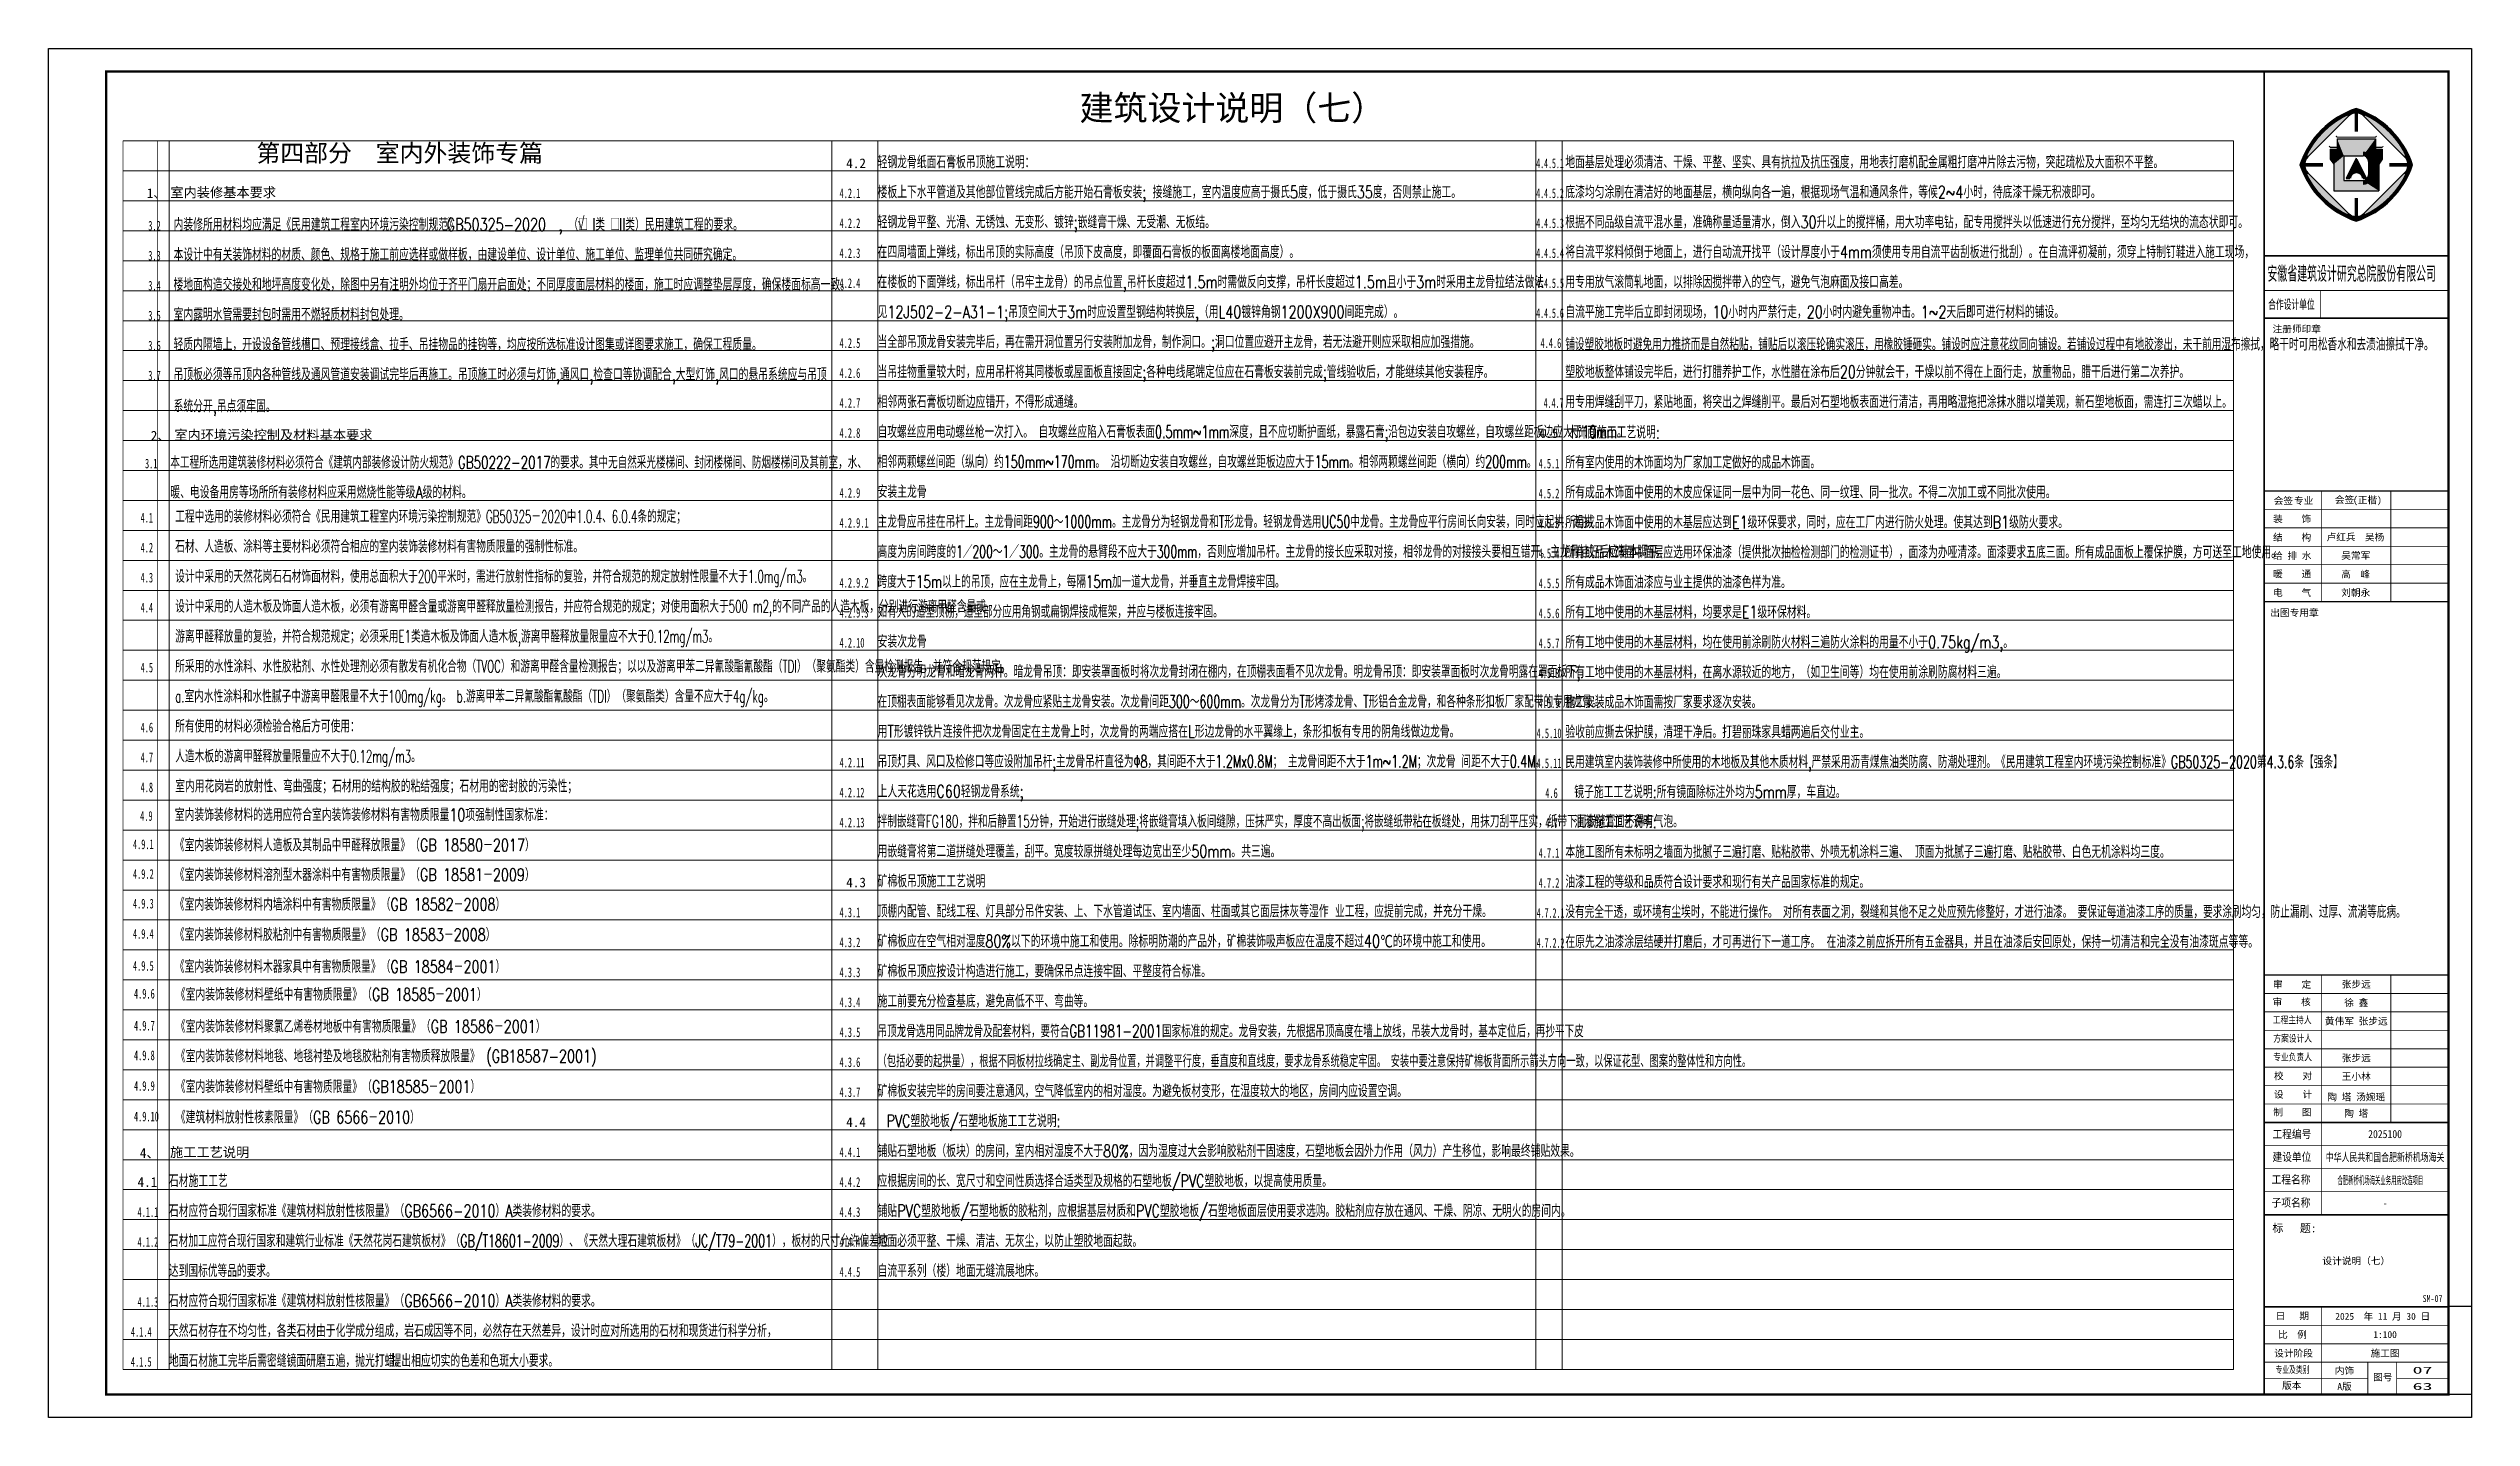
# Model space of a CAD drawing. Header units: millimetres. Extents: x -205444 to 751307, y 179719 to 310340.
# Drawn here: x 528070 to 633170, y 200444 to 259844 of the extents above; entities that cross this region are included whole.
import ezdxf
from ezdxf.enums import TextEntityAlignment as Align

# ---------------------------------------------------------------- set-up
doc = ezdxf.new("R2010")
doc.units = ezdxf.units.MM
doc.header["$LTSCALE"] = 1000
doc.layers.get('0').update_dxf_attribs({"linetype": 'CONTINUOUS'})
for name, color, linetype in [('4', 4, 'CONTINUOUS'), ('BZ_标准图框', 7, 'CONTINUOUS'), ('TEXT', 6, 'CONTINUOUS'), ('VHSoft_boundary', 7, 'CONTINUOUS')]:
    doc.layers.add(name, color=color, linetype=linetype)
for name, color, linetype, lineweight in [('A-ANNO-TABS', 163, 'CONTINUOUS', 13), ('L-说明', 55, 'CONTINUOUS', 13), ('LS-说明分割', 157, 'CONTINUOUS', 9)]:
    doc.layers.add(name, color=color, linetype=linetype, lineweight=lineweight)
doc.layers.add('VHSoft_barcode', color=7, linetype='CONTINUOUS', plot=False)
doc.styles.add('HT', font='simhei.ttf')
doc.styles.add('hz', font='simplex.shx', dxfattribs={"width": 0.8, "height": 300, "bigfont": 'hztxt.shx'})
doc.styles.add('STYLE1', font='simhei.ttf')

msp = doc.modelspace()

# ---------------------------------------------------------------- texts
at = {"style": 'HT'}
for s, p in [('4.2', (562671, 254652.4)), ('4.5', (592704.7, 242943.1)), ('4.3', (562671, 223452.4)), ('4.4', (562670.3, 213052.4)), ('4.1', (531933.4, 210452.4))]:
    msp.add_text(s, height=420, dxfattribs=at).set_placement(p)
at = {"layer": '4', "style": 'HT'}
for s, p in [('1、', (532334.6, 253354.9)), ('室内装修基本要求', (533356.9, 253389.4)), ('2、', (532506.4, 242834)), ('室内环境污染控制及材料基本要求', (533528.7, 242868.5)), ('4、', (532031.6, 211712.1)), ('施工工艺说明', (533344.4, 211746.6))]:
    msp.add_text(s, height=420, dxfattribs=at).set_placement(p)
at = {"layer": '4', "insert": (537088.7, 255686.1), "char_height": 759.629, "width": 47765.376, "attachment_point": 1, "style": 'HT'}
msp.add_mtext('第四部分  室内外装饰专篇', dxfattribs=at)
at = {"layer": 'A-ANNO-TABS', "color": 0, "style": 'STYLE1'}
msp.add_text('建筑设计说明（七）', height=1080, dxfattribs=at).set_placement((572791.5, 256726.4))
at = {"layer": 'L-说明', "color": 7, "style": 'hz'}
for s, width, p in [('轻钢龙骨纸面石膏板吊顶施工说明： ', 0.75, (564033.3, 254642.4)), ('木饰面施工工艺说明:', 0.75, (593963.1, 242919.4)), ('民用建筑室内装饰装修中所使用的木地板及其他木质材料,严禁采用沥青煤焦油类防腐、防潮处理剂。《民用建筑工程室内环境污染控制标准》GB50325-2020第4.3.6条【强条】', 0.65, (593863.3, 228619.4)), ('室内装饰装修材料的选用应符合室内装饰装修材料有害物质限量10项强制性国家标准：', 0.75, (533548.2, 226325)), ('矿棉板吊顶施工工艺说明 ', 0.75, (564033.3, 223442.4)), ('PVC塑胶地板/石塑地板施工工艺说明:', 0.75, (564419.1, 213042.4)), ('石材施工工艺', 0.75, (533295.6, 210442.4))]:
    msp.add_text(s, height=540, dxfattribs=dict(at, width=width)).set_placement(p)
at = {"layer": 'L-说明'}
for s, height, style, width, p in [('4.4.5.1', 420, 'HT', 0.5, (592599.5, 254652.4)), ('地面基层处理必须清洁、干燥、平整、坚实、具有抗拉及抗压强度，用地表打磨机配金属粗打磨冲片除去污物，突起疏松及大面积不平整。', 540, 'hz', 0.75, (593861.3, 254642.4)), ('4.2.1', 420, 'HT', 0.6, (562382.4, 253352.4)), ('楼板上下水平管道及其他部位管线完成后方能开始石膏板安装; 接缝施工，室内温度应高于摄氏5度，低于摄氏35度，否则禁止施工。', 540, 'hz', 0.75, (564033.3, 253342.4)), ('4.4.5.2', 420, 'HT', 0.5, (592599.5, 253352.4)), ('底漆均匀涂刷在清洁好的地面基层，横向纵向各一遍，根据现场气温和通风条件，等候2~4小时，待底漆干燥无积液即可。', 540, 'hz', 0.75, (593861.3, 253342.4)), ('3.2', 420, 'HT', 0.6, (532398.8, 251944.6)), ('内装修所用材料均应满足《民用建筑工程室内环境污染控制规范》', 540, 'hz', 0.75, (533496.2, 251934.6)), ('GB50325-2020', 540, 'hz', 0.75, (545346.7, 251934.6)), ('（□', 540, 'hz', 0.75, (550625.5, 251934.6)), ('I', 540, 'hz', 0.75, (551653.8, 251934.6)), ('类', 540, 'hz', 0.75, (551788.8, 251934.6)), ('□', 540, 'hz', 0.75, (552437.9, 251934.6)), ('II', 540, 'hz', 0.75, (552817.1, 251934.6)), ('类）民用建筑工程的要求。', 540, 'hz', 0.75, (553087.1, 251934.6)), ('4.2.2', 420, 'HT', 0.6, (562382.4, 252052.4)), ('轻钢龙骨平整、光滑、无锈蚀、无变形、镀锌;嵌缝膏干燥、无受潮、无板结。 ', 540, 'hz', 0.75, (564033.3, 252042.4)), ('4.4.5.3', 420, 'HT', 0.5, (592599.5, 252052.4)), ('根据不同品级自流平混水量，准确称量适量清水，倒入30升以上的搅拌桶，用大功率电钻，配专用搅拌头以低速进行充分搅拌，至均匀无结块的流态状即可。 ', 540, 'hz', 0.75, (593861.3, 252042.4)), ('本设计中有关装饰材料的材质、颜色、规格于施工前应选样或做样板，由建设单位、设计单位、施工单位、监理单位共同研究确定。', 540, 'hz', 0.75, (533496.2, 250634.6)), (',', 540, 'hz', 0.75, (550198, 251934.6)), ('在四周墙面上弹线，标出吊顶的实际高度（吊顶下皮高度，即覆面石膏板的板面离楼地面高度）。', 540, 'hz', 0.75, (564033.3, 250742.4)), ('将自流平浆料倾倒于地面上，进行自动流开找平（设计厚度小于4mm须使用专用自流平齿刮板进行批刮）。在自流评初凝前，须穿上特制钉鞋进入施工现场，', 540, 'hz', 0.75, (593861.3, 250742.4)), ('3.3', 420, 'HT', 0.6, (532398.8, 250644.6)), ('4.2.3', 420, 'HT', 0.6, (562382.4, 250752.4)), ('4.4.5.4', 420, 'HT', 0.5, (592599.5, 250752.4)), ('3.4', 420, 'HT', 0.6, (532398.8, 249344.6)), ('楼地面构造交接处和地坪高度变化处，除图中另有注明外均位于齐平门扇开启面处；不同厚度面层材料的楼面，施工时应调整垫层厚度，确保楼面标高一致。', 540, 'hz', 0.75, (533496.2, 249334.6)), ('4.2.4', 420, 'HT', 0.6, (562382.4, 249452.4)), ('在楼板的下面弹线，标出吊杆（吊牢主龙骨）的吊点位置,吊杆长度超过1.5m时需做反向支撑，吊杆长度超过1.5m且小于3m时采用主龙骨拉结法做法', 540, 'hz', 0.75, (564033.3, 249442.4)), ('4.4.5.5', 420, 'HT', 0.5, (592599.5, 249452.4)), ('用专用放气滚筒轧地面，以排除因搅拌带入的空气，避免气泡麻面及接口高差。 ', 540, 'hz', 0.75, (593861.3, 249442.4)), ('3.5', 420, 'HT', 0.6, (532398.8, 248044.6)), ('室内露明水管需要封包时需用不燃轻质材料封包处理。', 540, 'hz', 0.75, (533496.2, 248034.6)), ('见12J502-2-A31-1;吊顶空间大于3m时应设置型钢结构转换层,（用L40镀锌角钢1200X900间距完成）。', 540, 'hz', 0.75, (564033.3, 248142.4)), ('4.4.5.6', 420, 'HT', 0.5, (592599.5, 248152.4)), ('自流平施工完毕后立即封闭现场，10小时内严禁行走，20小时内避免重物冲击。1~2天后即可进行材料的铺设。', 540, 'hz', 0.75, (593861.3, 248142.4)), ('3.6', 420, 'HT', 0.6, (532398.8, 246744.6)), ('轻质内隔墙上，开设设备管线槽口、预理接线盒、拉手、吊挂物品的挂钩等，均应按所选标准设计图集或详图要求施工，确保工程质量。', 540, 'hz', 0.75, (533496.2, 246734.6)), ('4.2.5', 420, 'HT', 0.6, (562382.4, 246852.4)), ('当全部吊顶龙骨安装完毕后，再在需开洞位置另行安装附加龙骨，制作洞口。;洞口位置应避开主龙骨，若无法避开则应采取相应加强措施。', 540, 'hz', 0.75, (564033.3, 246842.4)), ('4.4.6', 420, 'HT', 0.6, (592785.8, 246852.4)), ('铺设塑胶地板时避免用力推挤而是自然粘贴，铺贴后以滚压轮确实滚压，用橡胶锤砸实。铺设时应注意花纹同向铺设。若铺设过程中有地胶渗出，未干前用湿布擦拭，略干时可用松香水和去渍油擦拭干净。', 540, 'hz', 0.62, (593861.3, 246736.7)), ('吊顶板必须等吊顶内各种管线及通风管道安装调试完毕后再施工。吊顶施工时必须与灯饰,通风口,检查口等协调配合,大型灯饰,风口的悬吊系统应与吊顶', 540, 'hz', 0.75, (533496.2, 245434.6)), ('4.2.6', 420, 'HT', 0.6, (562382.4, 245552.4)), ('当吊挂物重量较大时，应用吊杆将其同楼板或屋面板直接固定;各种电线尾端定位应在石膏板安装前完成;管线验收后，才能继续其他安装程序。 ', 540, 'hz', 0.75, (564033.3, 245542.4)), ('塑胶地板整体铺设完毕后，进行打腊养护工作，水性腊在涂布后20分钟就会干，干燥以前不得在上面行走，放重物品，腊干后进行第二次养护。', 540, 'hz', 0.75, (593861.3, 245542.4)), ('3.7', 420, 'HT', 0.6, (532398.8, 245444.6)), ('系统分开,吊点须牢固。', 540, 'hz', 0.75, (533496.2, 244056.8)), ('4.2.7', 420, 'HT', 0.6, (562382.4, 244252.4)), ('相邻两张石膏板切断边应错开，不得形成通缝。 ', 540, 'hz', 0.75, (564033.3, 244242.4)), ('4.4.7', 420, 'HT', 0.5, (592923.1, 244252.4)), ('用专用焊缝刮平刀，紧贴地面，将突出之焊缝削平。最后对石塑地板表面进行清洁，再用略湿拖把涂抹水腊以增美观，新石塑地板面，需连打三次蜡以上。', 540, 'hz', 0.75, (593861.3, 244242.4)), ('4.2.8', 420, 'HT', 0.6, (562382.4, 242952.4)), ('自攻螺丝应用电动螺丝枪一次打入。 自攻螺丝应陷入石膏板表面0.5mm~1mm深度，且不应切断护面纸，暴露石膏;沿包边安装自攻螺丝，自攻螺丝距板边应大于10mm。', 540, 'hz', 0.65, (564033.3, 242942.4)), ('3.1', 420, 'HT', 0.6, (532257.9, 241625.5)), ('本工程所选用建筑装修材料必须符合《建筑内部装修设计防火规范》GB50222-2017的要求。其中无自然采光楼梯间、封闭楼梯间、防烟楼梯间及其前室，水、', 540, 'hz', 0.7, (533355.2, 241615.5)), ('相邻两颗螺丝间距（纵向）约150mm~170mm。 沿切断边安装自攻螺丝，自攻螺丝距板边应大于15mm。相邻两颗螺丝间距（横向）约200mm。 ', 540, 'hz', 0.65, (564033.3, 241642.4)), ('4.5.1', 420, 'HT', 0.6, (592705, 241629.4)), ('所有室内使用的木饰面均为厂家加工定做好的成品木饰面。 ', 540, 'hz', 0.75, (593863.3, 241619.4)), ('暖、电设备用房等场所所有装修材料应采用燃烧性能等级A级的材料。', 540, 'hz', 0.75, (533355.2, 240319.5)), ('4.2.9', 420, 'HT', 0.6, (562382.4, 240352.4)), ('安装主龙骨', 540, 'hz', 0.75, (564033.3, 240342.4)), ('4.5.2', 420, 'HT', 0.6, (592705, 240329.4)), ('所有成品木饰面中使用的木皮应保证同一层中为同一花色、同一纹理、同一批次。不得二次加工或不同批次使用。 ', 540, 'hz', 0.75, (593863.3, 240319.4)), ('4.1', 420, 'HT', 0.6, (532066, 239276.6)), ('主龙骨应吊挂在吊杆上。主龙骨间距900～1000mm。主龙骨分为轻钢龙骨和T形龙骨。轻钢龙骨选用UC50中龙骨。主龙骨应平行房间长向安装，同时应起拱，起拱', 540, 'hz', 0.65, (564033.3, 239042.4)), ('4.2.9.1', 420, 'HT', 0.6, (562382.4, 239052.4)), ('4.5.3', 420, 'HT', 0.6, (592705, 239029.4)), ('所有成品木饰面中使用的木基层应达到E1级环保要求，同时，应在工厂内进行防火处理。使其达到B1级防火要求。', 540, 'hz', 0.75, (593863.3, 239019.4)), ('4.2', 420, 'HT', 0.6, (532066, 237976.6)), ('石材、人造板、涂料等主要材料必须符合相应的室内装饰装修材料有害物质限量的强制性标准。', 540, 'hz', 0.6, (533566.5, 237966.6)), ('高度为房间跨度的1／200～1／300。主龙骨的悬臂段不应大于300mm，否则应增加吊杆。主龙骨的接长应采取对接，相邻龙骨的对接接头要相互错开。主龙骨挂好后应基本调平。', 540, 'hz', 0.63, (564033.3, 237742.4)), ('4.5.4', 420, 'HT', 0.6, (592705, 237729.4)), ('所有成品木饰面中面层应选用环保油漆（提供批次抽检检测部门的检测证书），面漆为办哑清漆。面漆要求五底三面。所有成品面板上覆保护膜，方可送至工地使用。', 540, 'hz', 0.75, (593863.3, 237719.4)), ('4.3', 420, 'HT', 0.6, (532066, 236676.6)), ('设计中采用的天然花岗石石材饰面材料，使用总面积大于200平米时，需进行放射性指标的复验，并符合规范的规定放射性限量不大于1.0mg/m3。', 540, 'hz', 0.6, (533566.5, 236666.6)), ('4.2.9.2', 420, 'HT', 0.6, (562382.4, 236452.4)), ('跨度大于15m以上的吊顶，应在主龙骨上，每隔15m加一道大龙骨，并垂直主龙骨焊接牢固。', 540, 'hz', 0.7, (564033.3, 236442.4)), ('4.5.5', 420, 'HT', 0.6, (592705, 236429.4)), ('所有成品木饰面油漆应与业主提供的油漆色样为准。', 540, 'hz', 0.75, (593863.3, 236419.4)), ('4.4', 420, 'HT', 0.6, (532066, 235376.6)), ('设计中采用的人造木板及饰面人造木板，必须有游离甲醛含量或游离甲醛释放量检测报告，并应符合规范的规定；对使用面积大于500 m2,的不同产品的人造木板，分别进行游离甲醛含量或', 540, 'hz', 0.6, (533566.5, 235366.6)), ('4.2.9.3', 420, 'HT', 0.6, (562382.4, 235152.4)), ('如有大的造型顶棚，造型部分应用角钢或扁钢焊接成框架，并应与楼板连接牢固。', 540, 'hz', 0.7, (564033.3, 235142.4)), ('4.5.6', 420, 'HT', 0.6, (592705, 235129.4)), ('所有工地中使用的木基层材料，均要求是E1级环保材料。 ', 540, 'hz', 0.75, (593863.3, 235119.4)), ('游离甲醛释放量的复验，并符合规范规定；必须采用E1类造木板及饰面人造木板,游离甲醛释放量限量应不大于0.12mg/m3。', 540, 'hz', 0.6, (533566.5, 234066.6)), ('安装次龙骨', 540, 'hz', 0.75, (564033.3, 233842.4)), ('所有工地中使用的木基层材料，均在使用前涂刷防火材料三遍防火涂料的用量不小于0.75kg/m3,。', 540, 'hz', 0.75, (593863.3, 233819.4)), ('所采用的水性涂料、水性胶粘剂、水性处理剂必须有散发有机化合物（TVOC）和游离甲醛含量检测报告；以以及游离甲苯二异氰酸酯氰酸酯（TDI）（聚氨酯类）含量检测报告，并符合规范规定。', 540, 'hz', 0.6, (533566.5, 232766.6)), ('4.2.10', 420, 'HT', 0.6, (562382.4, 233852.4)), ('4.5.7', 420, 'HT', 0.6, (592705, 233829.4)), ('4.5', 420, 'HT', 0.6, (532066, 232776.6)), ('次龙骨分明龙骨和暗龙骨两种。暗龙骨吊顶：即安装罩面板时将次龙骨封闭在棚内，在顶棚表面看不见次龙骨。明龙骨吊顶：即安装罩面板时次龙骨明露在罩面板下,', 540, 'hz', 0.65, (564033.3, 232542.4)), ('4.5.8', 420, 'HT', 0.6, (592705, 232529.4)), ('所有工地中使用的木基层材料，在离水源较近的地方，（如卫生间等）均在使用前涂刷防腐材料三遍。', 540, 'hz', 0.75, (593863.3, 232519.4)), ('a.室内水性涂料和水性腻子中游离甲醛限量不大于100mg/kg。 b.游离甲苯二异氰酸酯氰酸酯（TDI）（聚氨酯类）含量不应大于4g/kg。', 540, 'hz', 0.6, (533566.5, 231466.6)), ('在顶棚表面能够看见次龙骨。次龙骨应紧贴主龙骨安装。次龙骨间距300～600mm。次龙骨分为T形烤漆龙骨、T形铝合金龙骨，和各种条形扣板厂家配带的专用龙骨。', 540, 'hz', 0.65, (564033.3, 231242.4)), ('4.5.9', 420, 'HT', 0.6, (592705, 231229.4)), ('施工安装成品木饰面需按厂家要求逐次安装。', 540, 'hz', 0.75, (593863.3, 231219.4)), ('4.6', 420, 'HT', 0.6, (532066, 230176.6)), ('所有使用的材料必须检验合格后方可使用：', 540, 'hz', 0.6, (533566.5, 230166.6)), ('用T形镀锌铁片连接件把次龙骨固定在主龙骨上时，次龙骨的两端应搭在L形边龙骨的水平翼缘上，条形扣板有专用的阴角线做边龙骨。', 540, 'hz', 0.75, (564033.3, 229942.4)), ('4.5.10', 420, 'HT', 0.6, (592617.8, 229922.7)), ('验收前应撕去保护膜，清理干净后。打碧丽珠家具蜡两遍后交付业主。', 540, 'hz', 0.75, (593863.3, 229919.4)), ('4.7', 420, 'HT', 0.6, (532066, 228876.6)), ('人造木板的游离甲醛释放量限量应不大于0.12mg/m3。', 540, 'hz', 0.6, (533565.7, 228866.6)), ('吊顶灯具、风口及检修口等应设附加吊杆;主龙骨吊杆直径为Φ8，其间距不大于1.2Mx0.8M； 主龙骨间距不大于1m~1.2M；次龙骨 间距不大于0.4M。 ', 540, 'hz', 0.65, (564033.3, 228642.4)), ('室内用花岗岩的放射性、弯曲强度；石材用的结构胶的粘结强度；石材用的密封胶的污染性；', 540, 'hz', 0.75, (533565.7, 227566.6)), ('4.2.11', 420, 'HT', 0.6, (562382.4, 228652.4)), ('4.5.11', 420, 'HT', 0.6, (592617.8, 228622.7)), ('4.8', 420, 'HT', 0.6, (532066, 227576.6)), ('4.2.12', 420, 'HT', 0.6, (562382.4, 227352.4)), ('上人天花选用C60轻钢龙骨系统; ', 540, 'hz', 0.75, (564033.3, 227342.4)), ('4.6', 420, 'HT', 0.6, (592993.6, 227329.4)), ('镜子施工工艺说明:所有镜面除标注外均为5mm厚，车直边。\u3000\u3000', 540, 'hz', 0.75, (594249.9, 227319.4)), ('4.9', 420, 'HT', 0.6, (532047.7, 226335.1)), ('4.2.13', 420, 'HT', 0.6, (562382.4, 226052.4)), ('拌制嵌缝膏FG180，拌和后静置15分钟，开始进行嵌缝处理;将嵌缝膏填入板间缝隙，压抹严实，厚度不高出板面;将嵌缝纸带粘在板缝处，用抹刀刮平压实，纸带下同嵌缝膏间不得有气泡。 ', 540, 'hz', 0.62, (564033.3, 226042.4)), ('4.7', 420, 'HT', 0.6, (592993.6, 226029.4)), ('油漆施工工艺说明:', 540, 'hz', 0.75, (594249.9, 226019.4)), ('4.9.1', 420, 'HT', 0.6, (531734.9, 225106.8)), ('《室内装饰装修材料人造板及其制品中甲醛释放限量》（GB 18580－2017）', 540, 'hz', 0.75, (533548.2, 225012.6)), ('用嵌缝膏将第二道拼缝处理覆盖，刮平。宽度较原拼缝处理每边宽出至少50mm。共三遍。', 540, 'hz', 0.75, (564033.3, 224742.4)), ('4.7.1', 420, 'HT', 0.6, (592705, 224729.4)), ('本施工图所有未标明之墙面为批腻子三遍打磨、贴粘胶带、外喷无机涂料三遍、 顶面为批腻子三遍打磨、贴粘胶带、白色无机涂料均三度。', 540, 'hz', 0.75, (593863.3, 224719.4)), ('4.9.2', 420, 'HT', 0.6, (531734.9, 223819.2)), ('《室内装饰装修材料溶剂型木器涂料中有害物质限量》（GB 18581－2009）', 540, 'hz', 0.75, (533548.2, 223725)), ('油漆工程的等级和品质符合设计要求和现行有关产品国家标准的规定。', 540, 'hz', 0.75, (593863.3, 223419.4)), ('4.9.3', 420, 'HT', 0.6, (531734.9, 222531.7)), ('《室内装饰装修材料内墙涂料中有害物质限量》（GB 18582－2008）', 540, 'hz', 0.75, (533548.2, 222437.5)), ('4.7.2', 420, 'HT', 0.6, (592705, 223429.4)), ('4.3.1', 420, 'HT', 0.6, (562382.4, 222152.4)), ('顶棚内配管、配线工程、灯具部分吊件安装、上、下水管道试压、室内墙面、柱面或其它面层抹灰等湿作 业工程，应提前完成，并充分干燥。', 540, 'hz', 0.75, (564033.3, 222142.4)), ('4.7.2.1', 420, 'HT', 0.5, (592623.6, 222129.4)), ('没有完全干透，或环境有尘埃时，不能进行操作。 对所有表面之洞，裂缝和其他不足之处应预先修整好，才进行油漆。 要保证每道油漆工序的质量，要求涂刷均匀，防止漏刷、过厚、流淌等庇病。', 540, 'hz', 0.62, (593863.3, 222119.4)), ('4.9.4', 420, 'HT', 0.6, (531734.9, 221219.2)), ('《室内装饰装修材料胶粘剂中有害物质限量》（GB 18583－2008）', 540, 'hz', 0.75, (533548.2, 221125)), ('4.3.2', 420, 'HT', 0.6, (562382.4, 220852.4)), ('矿棉板应在空气相对湿度80%%%以下的环境中施工和使用。除标明防潮的产品外，矿棉装饰吸声板应在温度不超过40℃的环境中施工和使用。 ', 540, 'hz', 0.75, (564033.3, 220842.4)), ('4.7.2.2', 420, 'HT', 0.5, (592623.6, 220829.4)), ('在原先之油漆涂层结硬并打磨后，才可再进行下一道工序。 在油漆之前应拆开所有五金器具，并且在油漆后安回原处，保持一切清洁和完全没有油漆斑点等等。', 540, 'hz', 0.75, (593862.6, 220819.4)), ('4.9.5', 420, 'HT', 0.6, (531734.9, 219832.1)), ('《室内装饰装修材料木器家具中有害物质限量》（GB 18584－2001）', 540, 'hz', 0.75, (533548.2, 219737.9)), ('4.3.3', 420, 'HT', 0.6, (562382.4, 219552.4)), ('矿棉板吊顶应按设计构造进行施工，要确保吊点连接牢固、平整度符合标准。', 540, 'hz', 0.75, (564033.3, 219542.4)), ('4.9.6', 420, 'HT', 0.6, (531779.3, 218622.5)), ('《室内装饰装修材料壁纸中有害物质限量》（GB 18585－2001）', 540, 'hz', 0.75, (533592.6, 218528.3)), ('4.3.4', 420, 'HT', 0.6, (562382.4, 218252.4)), ('施工前要充分检查基底，避免高低不平、弯曲等。 ', 540, 'hz', 0.75, (564033.3, 218242.4)), ('4.9.7', 420, 'HT', 0.6, (531779.3, 217235.9)), ('《室内装饰装修材料聚氯乙烯卷材地板中有害物质限量》（GB 18586－2001）', 540, 'hz', 0.75, (533592.6, 217141.7)), ('4.3.5', 420, 'HT', 0.6, (562382.4, 216952.4)), ('吊顶龙骨选用同品牌龙骨及配套材料，要符合GB11981-2001国家标准的规定。龙骨安装，先根据吊顶高度在墙上放线，吊装大龙骨时，基本定位后，再抄平下皮', 540, 'hz', 0.7, (564033.3, 216942.4)), ('4.9.8', 420, 'HT', 0.6, (531779.3, 215948.3)), ('《室内装饰装修材料地毯、地毯衬垫及地毯胶粘剂有害物质释放限量》 (GB18587-2001)', 540, 'hz', 0.75, (533592.6, 215854.1)), ('4.3.6', 420, 'HT', 0.6, (562382.4, 215652.4)), ('（包括必要的起拱量），根据不同板材拉线确定主、副龙骨位置，并调整平行度，垂直度和直线度，要求龙骨系统稳定牢固。 安装中要注意保持矿棉板背面所示箭头方向一致，以保证花型、图案的整体性和方向性。 ', 540, 'hz', 0.55, (564033.3, 215642.4)), ('4.9.9', 420, 'HT', 0.6, (531779.3, 214623.5)), ('《室内装饰装修材料壁纸中有害物质限量》（GB18585－2001）', 540, 'hz', 0.75, (533592.6, 214529.3)), ('4.3.7', 420, 'HT', 0.6, (562381.7, 214352.4)), ('矿棉板安装完毕的房间要注意通风，空气降低室内的相对湿度。为避免板材变形，在湿度较大的地区，房间内应设置空调。', 540, 'hz', 0.75, (564032.5, 214342.4)), ('4.9.10', 420, 'HT', 0.6, (531779.3, 213295.7)), ('《建筑材料放射性核素限量》（GB 6566－2010）', 540, 'hz', 0.75, (533592.6, 213201.5)), ('铺贴石塑地板（板块）的房间，室内相对湿度不大于80%%%，因为湿度过大会影响胶粘剂干固速度，石塑地板会因外力作用（风力）产生移位，影响最终铺贴效果。 ', 540, 'hz', 0.75, (564032.5, 211742.4)), ('4.4.1', 420, 'HT', 0.6, (562381.7, 211752.4)), ('4.4.2', 420, 'HT', 0.6, (562381.7, 210452.4)), ('应根据房间的长、宽尺寸和空间性质选择合适类型及规格的石塑地板/PVC塑胶地板，以提高使用质量。 ', 540, 'hz', 0.75, (564032.5, 210442.4)), ('4.1.1', 420, 'HT', 0.6, (531933.4, 209152.4)), ('石材应符合现行国家标准《建筑材料放射性核限量》（GB6566-2010）A类装修材料的要求。', 540, 'hz', 0.75, (533295.6, 209142.4)), ('4.4.3', 420, 'HT', 0.6, (562381.7, 209152.4)), ('铺贴PVC塑胶地板/石塑地板的胶粘剂，应根据基层材质和PVC塑胶地板/石塑地板面层使用要求选购。胶粘剂应存放在通风、干燥、阴凉、无明火的房间内。', 540, 'hz', 0.75, (564032.5, 209142.4)), ('4.1.2', 420, 'HT', 0.6, (531933.4, 207852.4)), ('石材加工应符合现行国家和建筑行业标准《天然花岗石建筑板材》（GB/T18601-2009）、《天然大理石建筑板材》（JC/T79-2001），板材的尺寸允许偏差应', 540, 'hz', 0.65, (533295.6, 207842.4)), ('4.4.4', 420, 'HT', 0.6, (562381.7, 207852.4)), ('地面必须平整、干燥、清洁、无灰尘，以防止塑胶地面起鼓。 ', 540, 'hz', 0.75, (564032.5, 207842.4)), ('达到国标优等品的要求。 ', 540, 'hz', 0.65, (533295.6, 206542.4)), ('自流平系列（楼）地面无缝流展地床。', 540, 'hz', 0.75, (564032.5, 206542.4)), ('4.4.5', 420, 'HT', 0.6, (562381.7, 206552.4)), ('4.1.3', 420, 'HT', 0.6, (531933.4, 205252.4)), ('石材应符合现行国家标准《建筑材料放射性核限量》（GB6566-2010）A类装修材料的要求。', 540, 'hz', 0.75, (533295.6, 205242.4)), ('4.1.4', 420, 'HT', 0.6, (531644.8, 203952.4)), ('天然石材存在不均匀性，各类石材由于化学成分组成，岩石成因等不同，必然存在天然差异，设计时应对所选用的石材和现货进行科学分析，', 540, 'hz', 0.75, (533295.6, 203942.4)), ('4.1.5', 420, 'HT', 0.6, (531644.8, 202652.4)), ('地面石材施工完毕后需密缝镜面研磨五遍，抛光打蜡。', 540, 'hz', 0.75, (533295.6, 202642.4)), ('提出相应切实的色差和色斑大小要求。 ', 540, 'hz', 0.75, (542950.6, 202642.4))]:
    msp.add_text(s, height=height, dxfattribs=dict(at, style=style, width=width)).set_placement(p)
at = {"layer": 'L-说明', "color": 1, "style": 'hz', "width": 0.75}
msp.add_text('√', height=540, dxfattribs=at).set_placement((551029.3, 252003.9))
at = {"layer": 'L-说明', "color": 3, "style": 'hz', "width": 0.6}
msp.add_text('工程中选用的装修材料必须符合《民用建筑工程室内环境污染控制规范》GB50325－2020中1.0.4、6.0.4条的规定；', height=540, dxfattribs=at).set_placement((533566.5, 239266.6))

# ---------------------------------------------------------------- blocks, each defined once
blk = doc.blocks.new('HB')
at = {"color": 7, "const_width": 113}
for points in [[(7139, 8048, 0.2022739), (6580, 7812)], [(7139, 8047, 0.2022739), (6580, 7811)], [(7139, 8048, -0.2022739), (7699, 7812)], [(7139, 8047, -0.2022739), (7699, 7811)]]:
    blk.add_lwpolyline(points, format="xyb", dxfattribs=at)
at = {"color": 7}
for centre in [(7139, 7267), (7139, 7267), (7139, 7267), (7139, 7266), (7139, 7266), (7139, 7266)]:
    blk.add_arc(centre, 725, 45, 135, dxfattribs=at)
at = {"layer": 'TEXT', "color": 7}
for p, q in [((7139, 6842), (7139, 8292)), ((7139, 6841), (7139, 8291)), ((6627, 7779), (4028, 5181)), ((6627, 7779), (4028, 5181)), ((4028, 5181), (6627, 7779)), ((4028, 5180), (6627, 7778)), ((6627, 7778), (4028, 5180)), ((6627, 7778), (4028, 5180)), ((5907, 6335), (8371, 6335)), ((5907, 6335), (5907, 5683)), ((5907, 6334), (8371, 6334)), ((5907, 6334), (5907, 5682)), ((10250, 5181), (7651, 7779)), ((7651, 7779), (10250, 5181)), ((7651, 7778), (10250, 5180)), ((10250, 5180), (7651, 7778)), ((8371, 6335), (8371, 5683)), ((8371, 6334), (8371, 5682)), ((5472, 5683), (5907, 5683)), ((5472, 5683), (5472, 5031)), ((5472, 5682), (5907, 5682)), ((5472, 5682), (5472, 5030)), ((5472, 5031), (5690, 4705)), ((5472, 5030), (5690, 4704)), ((5690, 4705), (5690, 3002)), ((5690, 4704), (5690, 3001)), ((6342, 5248), (7574, 5248)), ((6342, 5248), (6342, 3654)), ((6342, 5247), (7574, 5247)), ((6342, 5247), (6342, 3653)), ((7139, 5103), (6487, 3799)), ((7139, 5102), (6487, 3798)), ((7139, 5103), (7139, 4207)), ((7139, 5102), (7139, 4206)), ((7175, 5031), (7791, 3799)), ((7175, 5031), (7175, 4159)), ((7175, 5030), (7791, 3798)), ((7175, 5030), (7175, 4158)), ((7936, 4886), (7936, 4017)), ((7936, 4885), (7936, 4015)), ((8371, 5683), (8806, 5683)), ((8371, 5682), (8806, 5682)), ((8806, 5031), (8588, 4705)), ((8806, 5030), (8588, 4704)), ((8588, 4705), (8588, 3002)), ((8588, 4704), (8588, 3001)), ((8806, 5683), (8806, 5031)), ((8806, 5682), (8806, 5030)), ((3516, 4669), (4965, 4669)), ((3516, 4668), (4965, 4668)), ((4028, 4156), (6627, 1558)), ((6627, 1558), (4028, 4156)), ((6627, 1557), (4028, 4155)), ((4028, 4155), (6627, 1557)), ((6342, 3654), (7574, 3654)), ((6342, 3653), (7574, 3653)), ((6487, 3799), (6731, 3799)), ((6487, 3798), (6731, 3798)), ((7583, 3799), (7791, 3799)), ((7583, 3798), (7791, 3798)), ((7651, 1558), (10250, 4156)), ((7651, 1557), (10250, 4155)), ((9313, 4669), (10762, 4669)), ((9313, 4668), (10762, 4668)), ((5690, 3002), (8588, 3002)), ((5690, 3001), (8588, 3001)), ((7139, 2495), (7139, 1046)), ((7139, 2494), (7139, 1045))]:
    blk.add_line(p, q, dxfattribs=at)
for points, const_width in [([(7167, 8189, 0.235887), (3616, 4634)], 213), ([(7167, 8188, 0.235887), (3616, 4633)], 213), ([(7111, 8189, -0.235887), (10662, 4634)], 213), ([(7111, 8188, -0.235887), (10662, 4633)], 213), ([(7167, 1148, -0.235887), (3616, 4704)], 213), ([(7167, 1147, -0.235887), (3616, 4703)], 213), ([(3777, 4717, -0.2022739), (4018, 5274)], 113), ([(3777, 4716, -0.2022739), (4018, 5273)], 113), ([(3777, 4620, 0.2022739), (4018, 4063)], 113), ([(3777, 4619, 0.2022739), (4018, 4062)], 113), ([(7111, 1148, 0.235887), (10662, 4704)], 213), ([(7111, 1147, 0.235887), (10662, 4703)], 213), ([(8072, 4886, 0.4142136), (7574, 5384)], 272), ([(8072, 4885, 0.4142136), (7574, 5383)], 272), ([(10501, 4717, 0.2022739), (10260, 5274)], 113), ([(10501, 4716, 0.2022739), (10260, 5273)], 113), ([(10501, 4620, -0.2022739), (10260, 4063)], 113), ([(10501, 4619, -0.2022739), (10260, 4062)], 113), ([(6686, 3799, -0.4142136), (7139, 4252)], 181), ([(6686, 3798, -0.4142136), (7139, 4251)], 181), ([(6731, 3799, -0.4142136), (7139, 4207)], 181), ([(6731, 3798, -0.4142136), (7139, 4206)], 181), ([(7628, 3799, 0.4142136), (7175, 4252)], 181), ([(7628, 3798, 0.4142136), (7175, 4251)], 181), ([(7583, 3799, 0.4142136), (7175, 4207)], 181), ([(7583, 3798, 0.4142136), (7175, 4206)], 181), ([(7574, 3518, 0.4142136), (8072, 4017)], 272), ([(7574, 3517, 0.4142136), (8072, 4015)], 272), ([(7139, 1289, -0.2022739), (6580, 1525)], 113), ([(7139, 1288, -0.2022739), (6580, 1524)], 113), ([(7139, 1289, 0.2022739), (7699, 1525)], 113), ([(7139, 1288, 0.2022739), (7699, 1524)], 113)]:
    blk.add_lwpolyline(points, format="xyb", dxfattribs=dict(at, const_width=const_width))
for points, const_width in [([(7139, 8248), (7139, 6799)], 217), ([(7139, 8247), (7139, 6798)], 217), ([(5830, 6521), (5907, 6444), (8371, 6444), (8448, 6521)], 72.5), ([(5830, 6520), (5907, 6443), (8371, 6443), (8448, 6520)], 72.5), ([(3560, 4669), (5009, 4669)], 217), ([(3560, 4668), (5009, 4668)], 217), ([(5396, 5869), (5472, 5792), (5907, 5792)], 72.5), ([(5396, 5868), (5472, 5791), (5907, 5791)], 72.5), ([(8371, 5792), (8806, 5792), (8882, 5869)], 72.5), ([(8371, 5791), (8806, 5791), (8882, 5868)], 72.5), ([(10719, 4669), (9269, 4669)], 217), ([(10719, 4668), (9269, 4668)], 217), ([(7139, 1089), (7139, 2538)], 217), ([(7139, 1088), (7139, 2537)], 217)]:
    blk.add_lwpolyline(points, dxfattribs=dict(at, const_width=const_width))
for centre, radius, start, end in [((8951, 2857), 5728, 108.43495, 161.56505), ((8951, 2857), 5728, 108.43495, 161.56505), ((8951, 2857), 5728, 108.43495, 161.56505), ((8951, 2856), 5728, 108.43495, 161.56505), ((8951, 2856), 5728, 108.43495, 161.56505), ((8951, 2856), 5728, 108.43495, 161.56505), ((5328, 2857), 5728, 18.43495, 71.56505), ((5328, 2857), 5728, 18.43495, 71.56505), ((5328, 2856), 5728, 18.43495, 71.56505), ((5328, 2856), 5728, 18.43495, 71.56505), ((4541, 4669), 725, 135, 225), ((4541, 4669), 725, 135, 225), ((4541, 4669), 725, 135, 225), ((4541, 4669), 725, 135, 225), ((4541, 4668), 725, 135, 225), ((4541, 4668), 725, 135, 225), ((4541, 4668), 725, 135, 225), ((4541, 4668), 725, 135, 225), ((7574, 4886), 362, 0, 90), ((7574, 4885), 362, 0, 90), ((9737, 4669), 725, 315, 45), ((9737, 4669), 725, 315, 45), ((9737, 4668), 725, 315, 45), ((9737, 4668), 725, 315, 45), ((8951, 6480), 5728, 198.43495, 251.56505), ((8951, 6480), 5728, 198.43495, 251.56505), ((8951, 6479), 5728, 198.43495, 251.56505), ((8951, 6479), 5728, 198.43495, 251.56505), ((5328, 6480), 5728, 288.43495, 341.56505), ((5328, 6479), 5728, 288.43495, 341.56505), ((7574, 4017), 362, 270, 0), ((7574, 4015), 362, 270, 0), ((7139, 2070), 725, 225, 315), ((7139, 2070), 725, 225, 315), ((7139, 2069), 725, 225, 315), ((7139, 2069), 725, 225, 315)]:
    blk.add_arc(centre, radius, start, end, dxfattribs=at)
for points in [[(6662, 7812), (6076, 7812), (4028, 5181), (4028, 5788)], [(6662, 7811), (6076, 7811), (4028, 5180), (4028, 5787)], [(7616, 7812), (8202, 7812), (10250, 5181), (10250, 5788)], [(7616, 7811), (8202, 7811), (10250, 5180), (10250, 5787)], [(5907, 6335), (6342, 5248), (8371, 6335), (7574, 5248)], [(5907, 6335), (5907, 5683), (6342, 5248)], [(5907, 6334), (6342, 5247), (8371, 6334), (7574, 5247)], [(5907, 6334), (5907, 5682), (6342, 5247)], [(8371, 6335), (7667, 5375), (8371, 5683), (8037, 5070)], [(8371, 6334), (7667, 5374), (8371, 5682), (8037, 5069)], [(5472, 5683), (5907, 5683), (5472, 5031), (6342, 5248)], [(5472, 5682), (5907, 5682), (5472, 5030), (6342, 5247)], [(5472, 5031), (5690, 4705), (6342, 5248)], [(5472, 5030), (5690, 4704), (6342, 5247)], [(5690, 4705), (6342, 5248), (5690, 3002), (6342, 3654)], [(5690, 4704), (6342, 5247), (5690, 3001), (6342, 3653)], [(6686, 3799), (6487, 3799), (7139, 4252), (7139, 5103)], [(6686, 3798), (6487, 3798), (7139, 4251), (7139, 5102)], [(7791, 3799), (7628, 3799), (7175, 5031), (7175, 4252)], [(7791, 3798), (7628, 3798), (7175, 5030), (7175, 4251)], [(7936, 4886), (8588, 4705), (8371, 5683), (8806, 5031)], [(7936, 4885), (8588, 4704), (8371, 5682), (8806, 5030)], [(8588, 3002), (7936, 4017), (8588, 4705), (7936, 4886)], [(8588, 3001), (7936, 4015), (8588, 4704), (7936, 4885)], [(8371, 5683), (8806, 5683), (8806, 5031)], [(8371, 5682), (8806, 5682), (8806, 5030)], [(6662, 1525), (6076, 1525), (4028, 4156), (4028, 3550)], [(6662, 1524), (6076, 1524), (4028, 4155), (4028, 3549)], [(6342, 3654), (5690, 3002), (7574, 3654), (8588, 3002)], [(6342, 3653), (5690, 3001), (7574, 3653), (8588, 3001)], [(7616, 1525), (8202, 1525), (10250, 4156), (10250, 3550)], [(7616, 1524), (8202, 1524), (10250, 4155), (10250, 3549)], [(7741, 3547), (8043, 3850), (8588, 3002)], [(7741, 3546), (8043, 3849), (8588, 3001)]]:
    blk.add_solid(points, dxfattribs=at)
blk = doc.blocks.new('vhtemplate_标准图框_A1+0.5')
at = {"layer": 'BZ_标准图框'}
blk.add_lwpolyline([(210, 594), (1261, 594), (1261, 0), (210, 0)], close=True, dxfattribs=at)
at = {"layer": 'BZ_标准图框', "const_width": 1}
blk.add_lwpolyline([(1251, 10), (1251, 584), (235, 584), (235, 10)], close=True, dxfattribs=at)
at = {"layer": 'BZ_标准图框'}
for points, const_width in [([(1171, 10), (1171, 584)], 0.7), ([(1171, 504), (1251, 504)], 0.7), ([(1171, 489), (1251, 489)], 0.35), ([(1195.6, 476.8), (1195.6, 488.8)], 0.35), ([(1171, 477), (1251, 477)], 0.7), ([(1171, 402), (1251, 402)], 0.7), ([(1196, 402), (1196, 354)], 0.35), ([(1226, 402), (1226, 354)], 0.35), ([(1251, 394), (1171, 394)], 0.35), ([(1251, 386), (1171, 386)], 0.35), ([(1251, 378), (1171, 378)], 0.35), ([(1251, 370), (1171, 370)], 0.35), ([(1251, 362), (1171, 362)], 0.35), ([(1251, 354), (1171, 354)], 0.5), ([(1171, 192), (1251, 192)], 0.7), ([(1196, 88), (1196, 192)], 0.35), ([(1226, 128), (1226, 192)], 0.35), ([(1171, 184), (1251, 184)], 0.35), ([(1171, 176), (1251, 176)], 0.35), ([(1171, 168), (1251, 168)], 0.35), ([(1171, 160), (1251, 160)], 0.35), ([(1171, 152), (1251, 152)], 0.35), ([(1171, 144), (1251, 144)], 0.35), ([(1171, 128), (1251, 128)], 0.7), ([(1171, 136), (1251, 136)], 0.35), ([(1171, 136), (1251, 136)], 0.35), ([(1171, 118), (1251, 118)], 0.35), ([(1171, 108), (1251, 108)], 0.35), ([(1171, 98), (1251, 98)], 0.35), ([(1171, 88), (1251, 88)], 0.7), ([(1171, 48), (1251, 48)], 0.7), ([(1196, 24), (1196, 48)], 0.35), ([(1171, 40), (1251, 40)], 0.35), ([(1171, 32), (1251, 32)], 0.35), ([(1171, 24), (1251, 24)], 0.35), ([(1176, 24), (1246, 24)], 0.35), ([(1196, 10), (1196, 24)], 0.35), ([(1216, 10), (1216, 24)], 0.35), ([(1228.5, 10), (1228.5, 24)], 0.35), ([(1171, 17), (1216, 17)], 0.35), ([(1228.5, 17), (1251, 17)], 0.35)]:
    blk.add_lwpolyline(points, dxfattribs=dict(at, const_width=const_width))
at = {"layer": 'VHSoft_barcode'}
blk.add_lwpolyline([(1251, 10), (1251, 48.3), (1261, 48.3), (1261, 10)], close=True, dxfattribs=at)
at = {"layer": 'VHSoft_boundary'}
blk.add_lwpolyline([(210, 594), (1261, 594), (1261, 0), (210, 0)], close=True, dxfattribs=at)
at = {"layer": 'BZ_标准图框', "xscale": 0.0067500000000109, "yscale": 0.0067500000000109, "zscale": 0.0067500000000109}
blk.add_blockref('HB', (1162.8, 512), dxfattribs=at)
at = {"layer": 'BZ_标准图框', "style": 'HT'}
for s, height, width, p in [('安徽省建筑设计研究总院股份有限公司', 6, 0.525, (1172.5, 493.4)), ('合作设计单位', 4, 0.6, (1172.8, 481)), ('工程主持人', 3, 0.8, (1174.8, 171)), ('方案设计人', 3, 0.8, (1175, 163)), ('专业负责人', 3, 0.8, (1175, 154.9)), ('工程编号', 3.5, 0.88, (1174.7, 121.2)), ('工程名称', 3.5, 0.88, (1174.3, 101.5)), ('建设单位', 3.5, 0.88, (1174.7, 111.3)), ('子项名称', 3.5, 0.88, (1174.3, 91.5)), ('专业及类别', 3, 0.7, (1176, 19.3))]:
    blk.add_text(s, height=height, dxfattribs=dict(at, width=width)).set_placement(p)
for s, height, p in [('注册师印章', 3, (1174.7, 470.8)), ('会签', 3, (1175.2, 396.3)), ('专业', 3, (1184, 396.3)), ('会签', 3, (1201.7, 396.7)), ('(正楷)', 3, (1209.6, 396.6)), ('装    饰', 3, (1174.9, 388.4)), ('结    构', 3, (1174.9, 380.4)), ('卢红兵  吴杨', 3, (1198.1, 380.5)), ('给 排 水', 3, (1174.9, 372.4)), ('暖    通', 3, (1174.9, 364.5)), ('吴常军', 3, (1204.5, 372.5)), ('高  峰', 3, (1204.5, 364.4)), ('电    气', 3, (1174.9, 356.4)), ('刘朝永', 3, (1204.5, 356.4)), ('出图专用章', 3, (1173.7, 347.7)), ('审    定', 3, (1174.9, 186.4)), ('审    核', 3, (1174.7, 178.8)), ('校    对', 3, (1175.3, 146.7)), ('设    计', 3, (1175.3, 138.7)), ('制    图', 3, (1175, 131)), ('标   题:', 3.5, (1174.6, 80.4)), ('日   期', 3, (1176, 42.6)), ('2025  年 11 月 30 日', 3, (1201.9, 42.4)), ('比  例', 3, (1177.1, 34.5)), ('设计阶段', 3, (1175.4, 26.4)), ('内饰', 3, (1201.7, 18.9)), ('版本 ', 3, (1178.8, 12.4)), ('A版', 3, (1202.8, 12)), ('图号', 3, (1218.3, 16))]:
    blk.add_text(s, height=height, dxfattribs=at).set_placement(p)
for tag, p in [('审定', (1211, 186.5)), ('审核', (1211, 178.5)), ('工程主持人', (1211, 170.5)), ('专业负责人', (1211, 154.5)), ('校对', (1211, 146.5)), ('设计', (1211, 137.6)), ('制图', (1211, 130.5)), ('图名', (1211, 66.4)), ('1:100', (1223.5, 34.5)), ('设计阶段', (1223.5, 26.4))]:
    blk.add_attdef(tag, text='', height=3, dxfattribs=at).set_placement(p, align=Align.CENTER)
for tag, width, p in [('2025100', 0.88, (1223.5, 121.3)), ('新桥机场海关业务用房改造项目设计总承包（2次）', 0.475, (1223.5, 101.2)), ('合肥空港经济示范区管理办公室', 0.7, (1223.5, 111.2)), ('-', 0.7, (1223.5, 91.3))]:
    blk.add_attdef(tag, text='', height=3.5, dxfattribs=dict(at, width=width)).set_placement(p, align=Align.CENTER)
for tag, p, p2 in [('索引', (1239.8, 50.1), (1248.4, 50.1)), ('图号', (1235.4, 19), (1244.1, 19))]:
    blk.add_attdef(tag, text='', height=3, dxfattribs=at).set_placement(p, p2, align=Align.FIT)
at = {"layer": 'BZ_标准图框', "style": 'HT', "width": 0.666667}
blk.add_attdef('总图号', text='', height=3, dxfattribs=at).set_placement((1235.4, 12), (1244.1, 12), align=Align.FIT)

# ---------------------------------------------------------------- linework, layer by layer
at = {"layer": 'LS-说明分割'}
for p, q in [((622844.5, 255832.4), (531308, 255832.4)), ((533308, 202532.4), (533308, 255832.4)), ((562045.7, 202532.4), (562045.7, 255832.4)), ((564044.9, 202532.4), (564044.9, 255832.4)), ((564045.7, 202532.4), (564045.7, 255832.4)), ((592583.3, 202532.4), (592583.3, 255832.4)), ((593731.8, 202532.4), (593731.8, 255832.4)), ((622844.5, 254532.4), (531308, 254532.4)), ((622844.5, 253232.4), (531308, 253232.4)), ((622844.5, 251932.4), (531308, 251932.4)), ((622844.5, 250632.4), (531308, 250632.4)), ((622844.5, 250632.4), (561194.9, 250632.4)), ((622844.5, 249332.4), (531308, 249332.4)), ((622844.5, 248032.4), (531308, 248032.4)), ((622844.5, 246732.4), (531308, 246732.4)), ((622844.5, 245432.4), (531308, 245432.4)), ((622844.5, 244132.4), (531308, 244132.4)), ((622844.5, 242832.4), (531308, 242832.4)), ((622844.5, 241532.4), (531308, 241532.4)), ((622844.5, 240232.4), (531308, 240232.4)), ((622844.5, 238932.4), (531308, 238932.4)), ((622844.5, 237632.4), (531308, 237632.4)), ((622844.5, 236332.4), (531308, 236332.4)), ((622844.5, 235032.4), (531308, 235032.4)), ((622844.5, 233732.4), (531308, 233732.4)), ((622844.5, 232432.4), (531308, 232432.4)), ((622844.5, 231132.4), (531308, 231132.4)), ((622844.5, 229832.4), (531308, 229832.4)), ((622844.5, 228532.4), (531308, 228532.4)), ((622844.5, 227232.4), (531308, 227232.4)), ((622844.5, 225932.4), (531308, 225932.4)), ((622844.5, 224632.4), (531308, 224632.4)), ((622844.5, 223332.4), (531308, 223332.4)), ((561845.7, 222032.4), (531308, 222032.4)), ((622844.5, 222032.4), (531308, 222032.4)), ((561845.7, 220732.4), (531308, 220732.4)), ((622844.5, 220732.4), (531308, 220732.4)), ((561845.7, 219432.4), (531308, 219432.4)), ((622844.5, 219432.4), (531308, 219432.4)), ((561845.7, 218132.4), (531308, 218132.4)), ((622844.5, 218132.4), (531308, 218132.4)), ((561845.7, 216832.4), (531308, 216832.4)), ((622844.5, 216832.4), (531308, 216832.4)), ((561845.7, 215532.4), (531308, 215532.4)), ((622844.5, 215532.4), (531308, 215532.4)), ((561845.7, 214232.4), (531308, 214232.4)), ((622844.5, 214232.4), (531308, 214232.4)), ((622844.5, 212932.4), (531308, 212932.4)), ((622844.5, 211632.4), (531308, 211632.4)), ((622844.5, 210332.4), (531308, 210332.4)), ((622844.5, 209032.4), (531308, 209032.4)), ((622844.5, 207732.4), (531308, 207732.4)), ((622844.5, 206432.4), (531308, 206432.4)), ((622844.5, 205132.4), (531308, 205132.4)), ((622844.5, 205132.4), (531308, 205132.4)), ((622844.5, 203832.4), (531308, 203832.4)), ((622844.5, 202532.4), (531308, 202532.4))]:
    msp.add_line(p, q, dxfattribs=at)
at = {"layer": 'LS-说明分割', "const_width": 30}
for points in [[(531308, 255832.4), (622844.5, 255832.4), (622844.5, 202532.4), (531308, 202532.4)], [(532794.7, 255832.4), (622844.5, 255832.4), (622844.5, 202532.4), (532794.7, 202532.4)]]:
    msp.add_lwpolyline(points, close=True, dxfattribs=at)

# ---------------------------------------------------------------- block references
ref = msp.add_blockref('vhtemplate_标准图框_A1+0.5', (507069.6, 200444.2), dxfattribs=dict(xscale=100, yscale=100, zscale=100))
ref.add_attrib('1:100', '1:100', dxfattribs={"layer": 'BZ_标准图框', "height": 300, "style": 'HT'}).set_placement((629419.6, 203894.2), align=Align.CENTER)
ref.add_attrib('设计阶段', '施工图', dxfattribs={"layer": 'BZ_标准图框', "height": 300, "style": 'HT'}).set_placement((629419.6, 203089.2), align=Align.CENTER)
ref.add_attrib('图名', '设计说明（七）', dxfattribs={"layer": 'BZ_标准图框', "height": 300, "style": 'HT'}).set_placement((628169.6, 207089.2), align=Align.CENTER)
ref.add_attrib('索引', 'SM-07', dxfattribs={"layer": 'BZ_标准图框', "height": 300, "style": 'HT', "width": 0.8}).set_placement((631048.4, 205458.9), (631911.3, 205458.9), align=Align.FIT)
ref.add_attrib('-', '-', dxfattribs={"layer": 'BZ_标准图框', "height": 350, "style": 'HT', "width": 0.7}).set_placement((629419.6, 209575.1), align=Align.CENTER)
ref.add_attrib('新桥机场海关业务用房改造项目设计总承包（2次）', '合肥新桥机场海关业务用房改造项目   ', dxfattribs={"layer": 'BZ_标准图框', "height": 350, "style": 'HT', "width": 0.475}).set_placement((629419.6, 210564.3), align=Align.CENTER)
ref.add_attrib('合肥空港经济示范区管理办公室', '中华人民共和国合肥新桥机场海关', dxfattribs={"layer": 'BZ_标准图框', "height": 350, "style": 'HT', "width": 0.7}).set_placement((629419.6, 211563.3), align=Align.CENTER)
ref.add_attrib('2025100', '2025100', dxfattribs={"layer": 'BZ_标准图框', "height": 350, "style": 'HT', "width": 0.88}).set_placement((629419.6, 212569.2), align=Align.CENTER)
ref.add_attrib('图号', '07', dxfattribs={"layer": 'BZ_标准图框', "height": 300, "style": 'HT', "width": 2}).set_placement((630613.1, 202348.4), (631476.1, 202348.4), align=Align.FIT)
ref.add_attrib('总图号', '63', dxfattribs={"layer": 'BZ_标准图框', "height": 300, "style": 'HT', "width": 2}).set_placement((630613.1, 201644.2), (631476.1, 201644.2), align=Align.FIT)
ref.add_attrib('制图', '陶 塔', dxfattribs={"layer": 'BZ_标准图框', "height": 300, "style": 'HT'}).set_placement((628169.6, 213493.4), align=Align.CENTER)
ref.add_attrib('设计', '陶 塔 汤婉瑶', dxfattribs={"layer": 'BZ_标准图框', "height": 300, "style": 'HT'}).set_placement((628169.6, 214201.7), align=Align.CENTER)
ref.add_attrib('校对', '王小林', dxfattribs={"layer": 'BZ_标准图框', "height": 300, "style": 'HT'}).set_placement((628169.6, 215093.4), align=Align.CENTER)
ref.add_attrib('专业负责人', '张步远', dxfattribs={"layer": 'BZ_标准图框', "height": 300, "style": 'HT'}).set_placement((628169.6, 215893), align=Align.CENTER)
ref.add_attrib('工程主持人', '黄伟军 张步远', dxfattribs={"layer": 'BZ_标准图框', "height": 300, "style": 'HT'}).set_placement((628169.6, 217493.4), align=Align.CENTER)
ref.add_attrib('审核', '徐 鑫', dxfattribs={"layer": 'BZ_标准图框', "height": 300, "style": 'HT'}).set_placement((628169.6, 218293.4), align=Align.CENTER)
ref.add_attrib('审定', '张步远', dxfattribs={"layer": 'BZ_标准图框', "height": 300, "style": 'HT'}).set_placement((628169.6, 219093.4), align=Align.CENTER)

msp.set_redraw_order([(e.dxf.handle, doc.entitydb.next_handle()) for e in msp.query("TEXT MTEXT ATTDEF DIMENSION ARC_DIMENSION")])  # texts and dimensions are drawn at this point

doc.saveas('drawing.dxf')
